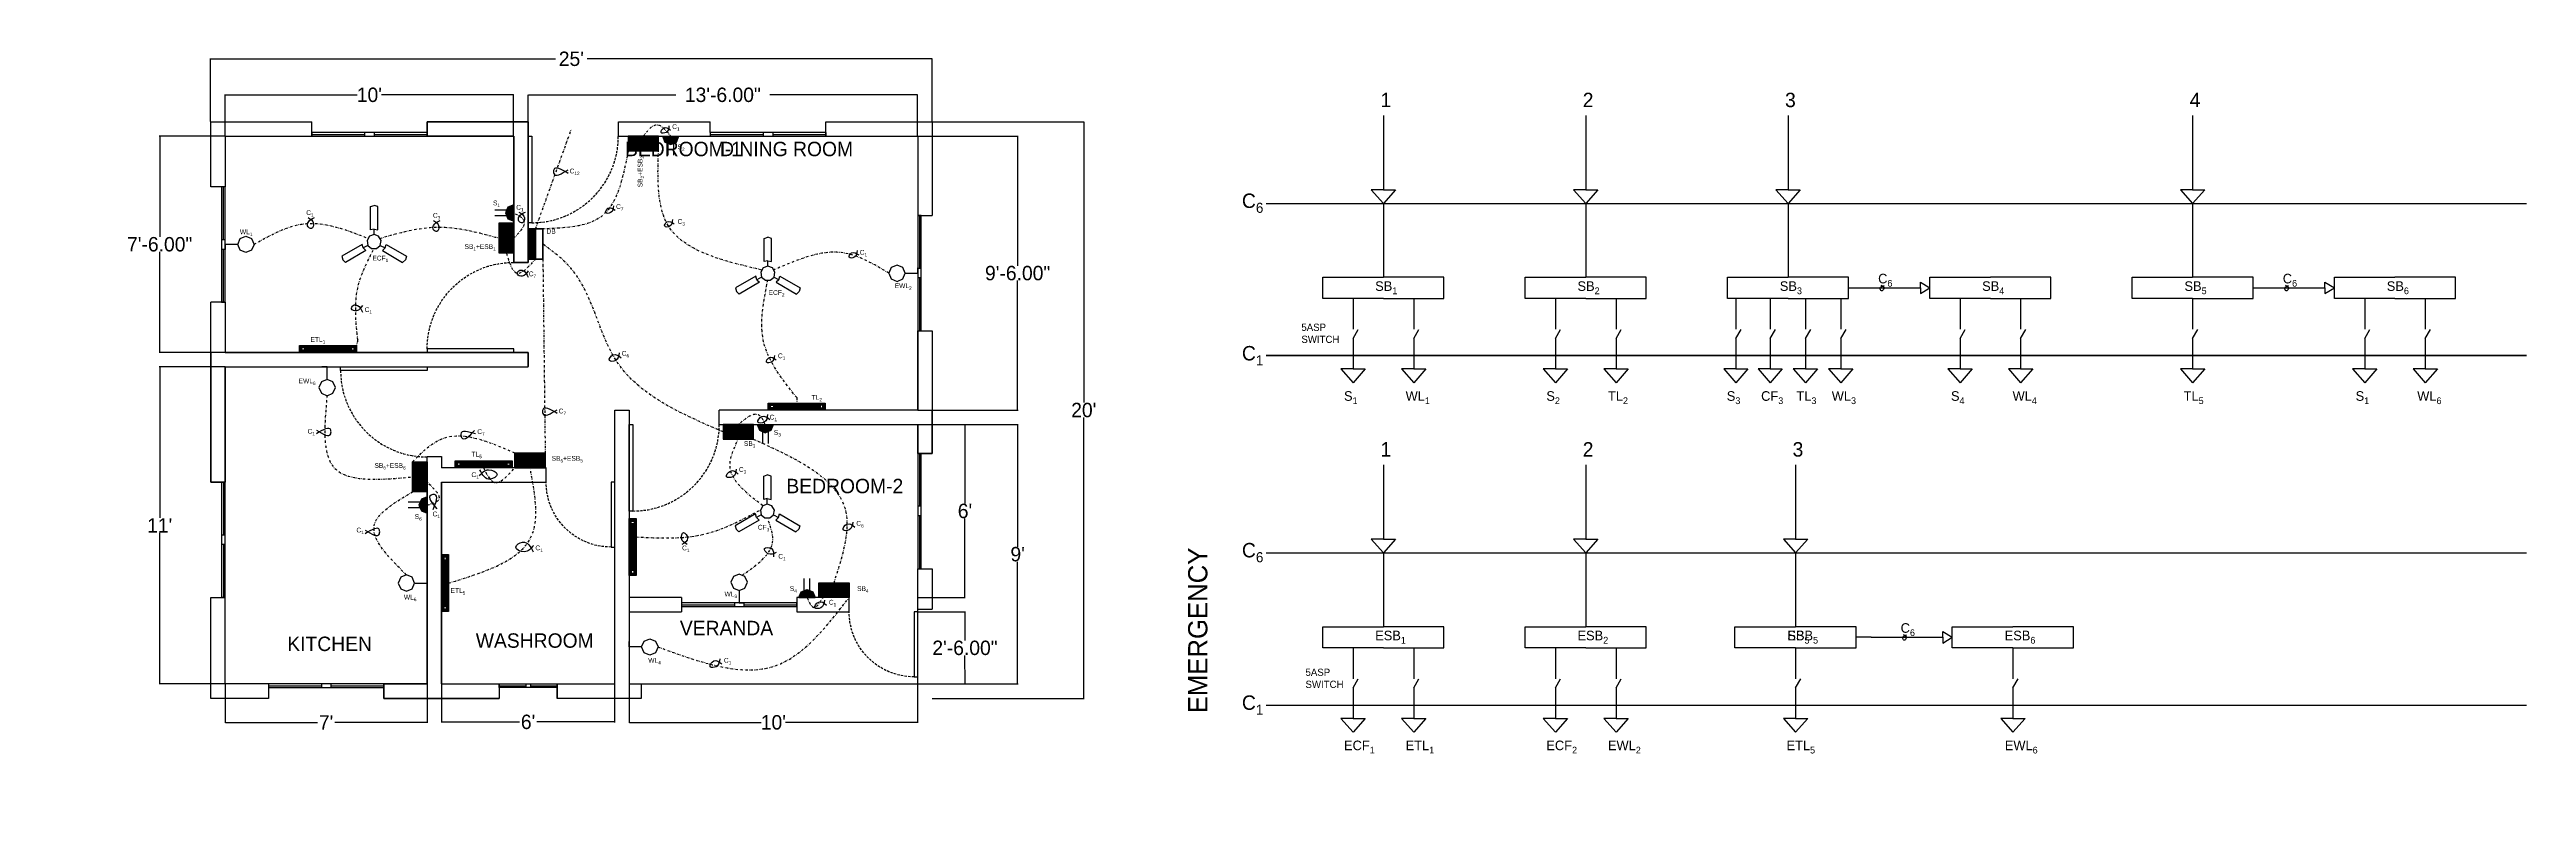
# Model space of a CAD drawing. Header units: inches. Extents: x 35 to 1065, y 19 to 332.
import ezdxf

# ---------------------------------------------------------------- set-up
doc = ezdxf.new("R2010")
doc.units = ezdxf.units.IN
doc.header["$MEASUREMENT"] = 0
doc.linetypes.add('DASHDOTX2', pattern=[2, 1, -0.5, 0, -0.5])
doc.linetypes.add('DASHEDX2', pattern=[1.5, 1, -0.5])
doc.layers.get('0').update_dxf_attribs({"color": 93})
for name, color, linetype in [('BEDROOM-1', 5, 'Continuous'), ('BEDROOM-2 WITH VERANDA', 6, 'Continuous'), ('DIMENSION', 52, 'Continuous'), ('DINING ROOM', 3, 'Continuous'), ('DOOR', 45, 'Continuous'), ('KITCHEN', 1, 'Continuous'), ('WALL', 26, 'Continuous'), ('WASHROOM', 125, 'Continuous'), ('WINDOW', 67, 'Continuous')]:
    doc.layers.add(name, color=color, linetype=linetype)
doc.layers.get('0').off()
doc.dimstyles.get("Standard").update_dxf_attribs({"dimtxt": 6, "dimasz": 0.18, "dimexe": 0.18, "dimexo": 0.0625, "dimgap": 0.09, "dimtad": 0, "dimtih": 1, "dimtoh": 1, "dimzin": 0, "dimdsep": 46, "dimlunit": 3, "dimtxsty": 'Standard', "dimcen": 0.09, "dimadec": 0, "dimazin": 0, "dimtfac": 1, "dimtofl": 0, "dimtmove": 0, "dimatfit": 3, "dimfxl": 1, "dimtolj": 1, "dimtzin": 0, "dimarcsym": 0})

msp = doc.modelspace()

# ---------------------------------------------------------------- texts
at = {"layer": 'BEDROOM-1', "color": 5, "attachment_point": 1}
for s, insert, char_height, width in [('1', (588.468, 314.201), 6, 31.93423), ('\\A1;C{\\H0.7x;\\S^ 12;}', (251.304, 282.626), 2, 6.78481), ('\\A1;S{\\H0.7x;\\S^ 1;}', (219.426, 269.329), 2, 6.78481), ('\\A1;C{\\H0.7x;\\S^ 6;}', (530.876, 272.243), 6, 18.57425), ('\\A1;C{\\H0.7x;\\S^ 1;}', (141.741, 265.307), 2, 6.78481), ('\\A1;C{\\H0.7x;\\S^ 3;}', (194.432, 264.161), 2, 6.78481), ('\\A1;C{\\H0.7x;\\S^ 1;}', (229.06, 267.513), 2, 6.78481), ('\\A1;WL{\\H0.7x;\\S^ 1;}', (114.16, 257.283), 2, 6.78481), ('\\A1;SB{\\H0.7x;\\S^ 1;}+ESB{\\H0.7x;\\S^ 1;}', (207.579, 251.164), 2, 14.54732), ('\\A1;ECF{\\H0.7x;\\S^ 1;}', (169.253, 246.375), 2, 6.78481), ('\\A1;C{\\H0.7x;\\S^ 7;}', (234.268, 239.817), 2, 6.78481), ('\\A1;SB{\\H0.7x;\\S^ 1;}', (586.281, 235.714), 4, 18.57425), ('\\A1;C{\\H0.7x;\\S^ 1;}', (166.031, 224.933), 2, 6.78481), ('\\A1;5ASP\\PSWITCH', (555.597, 218.069), 3, 52.55935), ('\\A1;ETL{\\H0.7x;\\S^ 1;}', (143.517, 212.471), 2, 6.78481), ('\\A1;C{\\H0.7x;\\S^ 1;}', (530.876, 208.775), 6, 18.57425), ('\\A1;S{\\H0.7x;\\S^ 1;}', (573.323, 189.968), 4, 18.57425), ('\\A1;WL{\\H0.7x;\\S^ 1;}', (598.95, 189.968), 4, 18.57425), ('1', (588.468, 168.762), 6, 31.93423), ('\\A1;C{\\H0.7x;\\S^ 6;}', (530.876, 126.803), 6, 18.57425), ('\\A1;ESB{\\H0.7x;\\S^ 1;}', (586.281, 90.275), 4, 18.57425), ('\\A1;5ASP\\PSWITCH', (557.309, 74.458), 3, 52.55935), ('\\A1;C{\\H0.7x;\\S^ 1;}', (530.876, 63.336), 6, 18.57425), ('\\A1;ECF{\\H0.7x;\\S^ 1;}', (573.323, 44.529), 4, 18.57425), ('\\A1;ETL{\\H0.7x;\\S^ 1;}', (598.95, 44.529), 4, 18.57425)]:
    msp.add_mtext(s, dxfattribs=dict(at, insert=insert, char_height=char_height, width=width))
at = {"layer": 'BEDROOM-1', "color": 5, "linetype": 'DASHDOTX2', "insert": (136.308, 293.79), "char_height": 6, "width": 7.39382, "attachment_point": 1}
msp.add_mtext('\\pi138;BEDROOM-1', dxfattribs=at)
at = {"layer": 'BEDROOM-1', "insert": (241.667, 257.538), "char_height": 2, "width": 7.11974, "attachment_point": 1}
msp.add_mtext('{\\C5;DB}', dxfattribs=at)
at = {"layer": 'BEDROOM-1', "color": 5, "insert": (508.515, 55.911), "char_height": 8, "width": 35.9522, "attachment_point": 1, "rotation": 90}
msp.add_mtext('EMERGENCY', dxfattribs=at)
at = {"layer": 'BEDROOM-2 WITH VERANDA', "color": 6, "attachment_point": 1}
for s, insert, char_height, width in [('3', (756.747, 314.201), 6, 31.93423), ('3', (756.747, 314.201), 6, 31.93423), ('\\A1;C{\\H0.7x;\\S^ 6;}', (795.457, 238.841), 4, 18.57425), ('\\A1;SB{\\H0.7x;\\S^ 3;}', (754.56, 235.714), 4, 18.57425), ('\\A1;SB{\\H0.7x;\\S^ 3;}', (754.56, 235.714), 4, 18.57425), ('\\A1;SB{\\H0.7x;\\S^ 4;}', (838.699, 235.714), 4, 18.57425), ('\\A1;S{\\H0.7x;\\S^ 3;}', (732.503, 189.968), 4, 18.57425), ('\\A1;S{\\H0.7x;\\S^ 3;}', (732.503, 189.968), 4, 18.57425), ('\\A1;CF{\\H0.7x;\\S^ 3;}', (746.787, 189.968), 4, 18.57425), ('\\A1;CF{\\H0.7x;\\S^ 3;}', (746.787, 189.968), 4, 18.57425), ('\\A1;TL{\\H0.7x;\\S^ 3;}', (761.461, 189.968), 4, 18.57425), ('\\A1;TL{\\H0.7x;\\S^ 3;}', (761.461, 189.968), 4, 18.57425), ('\\A1;WL{\\H0.7x;\\S^ 3;}', (776.16, 189.968), 4, 18.57425), ('\\A1;WL{\\H0.7x;\\S^ 3;}', (776.16, 189.968), 4, 18.57425), ('\\A1;S{\\H0.7x;\\S^ 4;}', (825.742, 189.968), 4, 18.57425), ('\\A1;WL{\\H0.7x;\\S^ 4;}', (851.369, 189.968), 4, 18.57425)]:
    msp.add_mtext(s, dxfattribs=dict(at, insert=insert, char_height=char_height, width=width))
at = {"layer": 'BEDROOM-2 WITH VERANDA', "color": 5, "attachment_point": 1}
for s, insert, char_height, width in [('\\A1;C{\\H0.7x;\\S^ 12;}', (251.304, 282.626), 2, 7.90794), ('\\A1;C{\\H0.7x;\\S^ 12;}', (251.304, 282.626), 2, 8.99437), ('\\A1;C{\\H0.7x;\\S^ 6;}', (530.876, 272.243), 6, 31.93423), ('DB', (241.667, 257.538), 2, 6.06505), ('\\A1;5ASP\\PSWITCH', (555.597, 218.069), 3, 52.55935), ('\\A1;C{\\H0.7x;\\S^ 1;}', (530.876, 208.775), 6, 31.93423)]:
    msp.add_mtext(s, dxfattribs=dict(at, insert=insert, char_height=char_height, width=width))
at = {"layer": 'BEDROOM-2 WITH VERANDA', "color": 6, "linetype": 'DASHDOTX2', "attachment_point": 1}
for s, insert, char_height, width in [('\\A1;C{\\H0.7x;\\S^ 6;}', (272.95, 206.719), 2, 11.6255), ('\\A1;C{\\H0.7x;\\S^ 1;}', (334.48, 180.175), 2, 11.6255), ('\\A1;SB{\\H0.7x;\\S^ 3;}', (323.78, 169.183), 2, 11.6255), ('\\A1;S{\\H0.7x;\\S^ 3;}', (336.209, 173.805), 2, 11.6255), ('\\A1;C{\\H0.7x;\\S^ 3;}', (321.674, 158.374), 2, 11.6255), ('BEDROOM-2', (341.425, 153.503), 6, 37.25281), ('\\A1;CF{\\H0.7x;\\S^ 3;}', (329.547, 134.337), 2, 11.6255), ('\\A1;C{\\H0.7x;\\S^ 6;}', (370.516, 135.955), 2, 11.6255), ('\\A1;C{\\H0.7x;\\S^ 1;}', (298.056, 125.719), 2, 11.6255), ('\\A1;C{\\H0.7x;\\S^ 1;}', (338.083, 122.219), 2, 11.6255), ('\\A1;WL{\\H0.7x;\\S^ 3;}', (315.704, 106.537), 2, 11.6255), ('\\A1;S{\\H0.7x;\\S^ 4;}', (342.852, 108.791), 2, 11.6255), ('\\A1;C{\\H0.7x;\\S^ 1;}', (359.073, 103.124), 2, 11.6255), ('\\A1;SB{\\H0.7x;\\S^ 4;}', (370.843, 108.791), 2, 11.6255), ('VERANDA', (297.136, 94.394), 6, 50.35374), ('\\A1;WL{\\H0.7x;\\S^ 4;}', (283.978, 78.942), 2, 11.6255), ('\\A1;C{\\H0.7x;\\S^ 1;}', (315.443, 78.942), 2, 11.6255)]:
    msp.add_mtext(s, dxfattribs=dict(at, insert=insert, char_height=char_height, width=width))
at = {"layer": 'DINING ROOM', "color": 3, "attachment_point": 1}
for s, insert, char_height, width in [('2', (672.607, 314.201), 6, 31.93423), ('\\A1;SB{\\H0.7x;\\S^ 2;}', (670.42, 235.714), 4, 18.57425), ('\\A1;S{\\H0.7x;\\S^ 2;}', (657.463, 189.968), 4, 18.57425), ('\\A1;TL{\\H0.7x;\\S^ 2;}', (683.089, 189.968), 4, 18.57425), ('2', (672.607, 168.762), 6, 31.93423), ('\\A1;ESB{\\H0.7x;\\S^ 2;}', (670.42, 90.275), 4, 18.57425), ('\\A1;ECF{\\H0.7x;\\S^ 2;}', (657.463, 44.529), 4, 18.57425), ('\\A1;EWL{\\H0.7x;\\S^ 2;}', (683.089, 44.529), 4, 18.57425)]:
    msp.add_mtext(s, dxfattribs=dict(at, insert=insert, char_height=char_height, width=width))
at = {"layer": 'DINING ROOM', "color": 3, "linetype": 'DASHDOTX2', "attachment_point": 1}
for s, insert, char_height, width in [('\\A1;C{\\H0.7x;\\S^ 1;}', (293.918, 301.099), 2, 14.66125), ('\\A1;S{\\H0.7x;\\S^ 2;}', (296.175, 292.651), 2, 14.66125), ('DINING ROOM', (313.883, 293.792), 6, 66.72092), ('\\A1;C{\\H0.7x;\\S^ 7;}', (270.603, 267.811), 2, 14.66125), ('\\A1;C{\\H0.7x;\\S^ 1;}', (371.928, 248.769), 2, 14.66125), ('\\A1;ECF{\\H0.7x;\\S^ 2;}', (334.048, 232.035), 2, 14.66125), ('\\A1;EWL{\\H0.7x;\\S^ 2;}', (386.467, 234.872), 2, 14.66125), ('\\A1;C{\\H0.7x;\\S^ 1;}', (337.907, 205.712), 2, 14.66125), ('\\A1;TL{\\H0.7x;\\S^ 2;}', (351.921, 188.39), 2, 14.66125)]:
    msp.add_mtext(s, dxfattribs=dict(at, insert=insert, char_height=char_height, width=width))
at = {"layer": 'DINING ROOM', "color": 5, "attachment_point": 1}
for s, insert, char_height, width in [('\\A1;C{\\H0.7x;\\S^ 12;}', (251.304, 282.626), 2, 5.75874), ('\\A1;C{\\H0.7x;\\S^ 6;}', (530.876, 272.243), 6, 31.93423), ('DB', (241.667, 257.538), 2, 6.86735), ('\\A1;5ASP\\PSWITCH', (555.597, 218.069), 3, 52.55935), ('\\A1;C{\\H0.7x;\\S^ 1;}', (530.876, 208.775), 6, 31.93423), ('\\A1;C{\\H0.7x;\\S^ 6;}', (530.876, 126.803), 6, 18.57425), ('\\A1;5ASP\\PSWITCH', (557.309, 74.458), 3, 52.55935), ('\\A1;C{\\H0.7x;\\S^ 1;}', (530.876, 63.336), 6, 18.57425)]:
    msp.add_mtext(s, dxfattribs=dict(at, insert=insert, char_height=char_height, width=width))
at = {"layer": 'DINING ROOM', "color": 3, "linetype": 'DASHDOTX2', "insert": (279.588, 274.849), "char_height": 2, "width": 18.38251, "attachment_point": 1, "rotation": 90}
msp.add_mtext('\\A1;SB{\\H0.7x;\\S^ 2;}+ESB{\\H0.7x;\\S^ 2;}', dxfattribs=at)
at = {"layer": 'DINING ROOM', "color": 5, "linetype": 'DASHDOTX2', "insert": (296.175, 261.617), "char_height": 2, "width": 14.66125, "attachment_point": 1}
msp.add_mtext('\\A1;C{\\H0.7x;\\S^ 3;}', dxfattribs=at)
at = {"layer": 'DINING ROOM', "color": 5, "insert": (508.515, 55.911), "char_height": 8, "width": 35.9522, "attachment_point": 1, "rotation": 90}
msp.add_mtext('EMERGENCY', dxfattribs=at)
at = {"layer": 'KITCHEN', "color": 1, "attachment_point": 1}
for s, insert, char_height, width in [('4', (925.026, 314.201), 6, 31.93423), ('4', (925.026, 314.201), 6, 31.93423), ('\\A1;C{\\H0.7x;\\S^ 6;}', (963.737, 238.841), 4, 18.57425), ('\\A1;SB{\\H0.7x;\\S^ 5;}', (922.839, 235.714), 4, 18.57425), ('\\A1;SB{\\H0.7x;\\S^ 5;}', (922.839, 235.714), 4, 18.57425), ('\\A1;SB{\\H0.7x;\\S^ 6;}', (1006.979, 235.714), 4, 18.57425), ('\\A1;EWL{\\H0.7x;\\S^ 6;}', (138.576, 195.23), 2, 8.69254), ('\\A1;S{\\H0.7x;\\S^ 1;}', (994.021, 189.968), 4, 18.57425), ('\\A1;WL{\\H0.7x;\\S^ 6;}', (1019.648, 189.968), 4, 18.57425), ('\\A1;C{\\H0.7x;\\S^ 1;}', (142.29, 174.276), 2, 8.69254), ('\\A1;C{\\H0.7x;\\S^ 7;}', (212.883, 174.157), 2, 4.3028), ('\\A1;SB{\\H0.7x;\\S^ 6;}+ESB{\\H0.7x;\\S^ 6;}', (170.119, 160.041), 2, 15.1475), ('\\A1;S{\\H0.7x;\\S^ 6;}', (186.856, 138.777), 2, 8.69254), ('\\A1;C{\\H0.7x;\\S^ 1;}', (194.276, 139.867), 2, 8.69254), ('\\A1;C{\\H0.7x;\\S^ 1;}', (162.63, 133.174), 2, 8.69254), ('\\A1;WL{\\H0.7x;\\S^ 6;}', (182.367, 105.259), 2, 8.69254), ('\\A1;C{\\H0.7x;\\S^ 6;}', (804.821, 93.402), 4, 18.57425), ('KITCHEN', (133.854, 87.814), 6, 61.99831), ('\\A1;ESB{\\H0.7x;\\S^ 6;}', (848.063, 90.275), 4, 18.57425), ('\\A1;EWL{\\H0.7x;\\S^ 6;}', (848.126, 44.529), 4, 18.57425)]:
    msp.add_mtext(s, dxfattribs=dict(at, insert=insert, char_height=char_height, width=width))
at = {"layer": 'KITCHEN', "color": 5, "attachment_point": 1}
for s, insert, char_height, width in [('\\A1;C{\\H0.7x;\\S^ 12;}', (251.304, 282.626), 2, 5.36512), ('\\A1;C{\\H0.7x;\\S^ 6;}', (530.876, 272.243), 6, 31.93423), ('DB', (241.667, 257.538), 2, 10.75744), ('\\A1;5ASP\\PSWITCH', (555.597, 218.069), 3, 52.55935), ('\\A1;5ASP\\PSWITCH', (555.597, 218.069), 3, 52.55935), ('\\A1;C{\\H0.7x;\\S^ 1;}', (530.876, 208.775), 6, 31.93423), ('\\A1;C{\\H0.7x;\\S^ 7;}', (246.728, 182.724), 2, 5.36512), ('\\A1;SB{\\H0.7x;\\S^ 5;}+ESB{\\H0.7x;\\S^ 5;}', (243.808, 163.025), 2, 16.02826), ('\\A1;C{\\H0.7x;\\S^ 6;}', (530.876, 126.803), 6, 18.57425), ('\\A1;5ASP\\PSWITCH', (557.309, 74.458), 3, 52.55935), ('\\A1;C{\\H0.7x;\\S^ 1;}', (530.876, 63.336), 6, 18.57425)]:
    msp.add_mtext(s, dxfattribs=dict(at, insert=insert, char_height=char_height, width=width))
at = {"layer": 'KITCHEN', "color": 85, "attachment_point": 1}
for s, insert, char_height, width in [('3', (759.878, 168.762), 6, 31.93423), ('\\A1;ESB{\\H0.7x;\\S^ 5;}', (757.691, 90.275), 4, 18.57425)]:
    msp.add_mtext(s, dxfattribs=dict(at, insert=insert, char_height=char_height, width=width))
at = {"layer": 'KITCHEN', "color": 5, "insert": (508.515, 55.911), "char_height": 8, "width": 35.9522, "attachment_point": 1, "rotation": 90}
msp.add_mtext('EMERGENCY', dxfattribs=at)
at = {"layer": 'WASHROOM', "color": 85, "attachment_point": 1}
for s, insert, char_height, width in [('4', (925.026, 314.201), 6, 31.93423), ('\\A1;SB{\\H0.7x;\\S^ 5;}', (922.839, 235.714), 4, 18.57425), ('\\A1;TL{\\H0.7x;\\S^ 5;}', (922.488, 189.968), 4, 18.57425), ('3', (759.878, 168.762), 6, 31.93423), ('\\A1;C{\\H0.7x;\\S^ 1;}', (210.445, 156.216), 2, 10.7069), ('\\A1;SB{\\H0.7x;\\S^ 5;}+ESB{\\H0.7x;\\S^ 5;}', (243.808, 163.025), 2, 14.44165), ('\\A1;C{\\H0.7x;\\S^ 1;}', (237.046, 125.755), 2, 10.7069), ('\\A1;ETL{\\H0.7x;\\S^ 5;}', (201.782, 107.983), 2, 10.7069), ('\\A1;SB{\\H0.7x;\\S^ 5;}', (757.691, 90.275), 4, 18.57425), ('\\A1;ETL{\\H0.7x;\\S^ 5;}', (757.34, 44.529), 4, 18.57425)]:
    msp.add_mtext(s, dxfattribs=dict(at, insert=insert, char_height=char_height, width=width))
at = {"layer": 'WASHROOM', "color": 5, "attachment_point": 1}
for s, insert, char_height, width in [('\\A1;C{\\H0.7x;\\S^ 12;}', (251.296, 282.612), 2, 11.45213), ('\\A1;C{\\H0.7x;\\S^ 6;}', (530.876, 272.243), 6, 31.93423), ('DB', (241.667, 257.538), 2, 9.82966), ('\\A1;5ASP\\PSWITCH', (555.597, 218.069), 3, 52.55935), ('\\A1;C{\\H0.7x;\\S^ 1;}', (530.876, 208.775), 6, 31.93423), ('\\A1;C{\\H0.7x;\\S^ 7;}', (246.72, 182.711), 2, 11.45213), ('\\A1;TL{\\H0.7x;\\S^ 5;}', (210.445, 164.764), 2, 10.7069), ('\\A1;C{\\H0.7x;\\S^ 6;}', (530.876, 126.803), 6, 18.57425), ('\\A1;5ASP\\PSWITCH', (557.309, 74.458), 3, 52.55935), ('\\A1;C{\\H0.7x;\\S^ 1;}', (530.876, 63.336), 6, 18.57425)]:
    msp.add_mtext(s, dxfattribs=dict(at, insert=insert, char_height=char_height, width=width))
at = {"layer": 'WASHROOM', "color": 5, "insert": (508.515, 55.911), "char_height": 8, "width": 35.9522, "attachment_point": 1, "rotation": 90}
msp.add_mtext('EMERGENCY', dxfattribs=at)
at = {"layer": 'WASHROOM', "color": 85, "linetype": 'DASHDOTX2', "insert": (212.252, 89.173), "char_height": 6, "width": 44.43977, "attachment_point": 1}
msp.add_mtext('WASHROOM', dxfattribs=at)

# ---------------------------------------------------------------- blocks, each defined once
blk = doc.blocks.new('Ceiling Fan')
at = {"color": 5}
for p, q in [((-1.6, 14.5), (-0.1, 15)), ((-1.6, 4.8), (-1.6, 14.5)), ((1.5, 14.5), (-0.1, 15)), ((1.5, 4.8), (1.5, 14.5)), ((-0.1, 5.2), (-1.6, 4.8)), ((-0.1, 2.9), (-0.1, 5.2)), ((-0.1, 5.2), (1.5, 4.8)), ((-0.1, 2.9), (-0.1, 5.2)), ((-5, -1.2), (-13.5, -6.1)), ((-13.5, -6.1), (-13.1, -7.6)), ((-12, -8.7), (-13.1, -7.6)), ((-3.5, -3.8), (-12, -8.7)), ((-4.6, -2.7), (-5, -1.2)), ((-2.7, -1.6), (-4.6, -2.7)), ((-2.7, -1.6), (-4.6, -2.7)), ((-4.6, -2.7), (-3.5, -3.8)), ((2.5, -1.6), (4.5, -2.7)), ((2.5, -1.6), (4.5, -2.7)), ((4.5, -2.7), (3.4, -3.8)), ((3.4, -3.8), (11.8, -8.7)), ((4.5, -2.7), (4.9, -1.2)), ((4.9, -1.2), (13.4, -6.1)), ((11.8, -8.7), (13, -7.6)), ((13.4, -6.1), (13, -7.6))]:
    blk.add_line(p, q, dxfattribs=at)
blk.add_lwpolyline([(-0.1, 2.9), (-2, 2.2), (-3, 0.4), (-2.7, -1.6), (-1.1, -2.9), (0.9, -2.9), (2.5, -1.6), (2.9, 0.4), (1.8, 2.2)], close=True, dxfattribs=at)
blk = doc.blocks.new('Wall Light')
at = {"color": 5}
for p, q in [((-5.2, 0), (0, 0)), ((-5.2, 0), (0, 0)), ((0, 0), (0, 2.2)), ((0, 0), (0, 2.2)), ((0, 0), (0, -2.2))]:
    blk.add_line(p, q, dxfattribs=at)
blk.add_lwpolyline([(-5.2, 0), (-6.2, 2.4), (-8.6, 3.4), (-11, 2.4), (-12, 0), (-11, -2.4), (-8.6, -3.4), (-6.2, -2.4)], close=True, dxfattribs=at)
blk = doc.blocks.new('Socket')
h = blk.add_hatch(color=5)
h.set_gradient(color1=(14, 7, 14), one_color=1, tint=1, name='INVCYLINDER')
h.paths.add_polyline_path([(-2.4, -2.4), (0, -3.4), (0, 3.4), (-2.4, 2.4), (-3.4, 0)])
h = blk.add_hatch(color=5)
h.set_gradient(color1=(175, 129, 70), one_color=1, tint=1, name='INVCURVED')
h.paths.add_polyline_path([(-2.4, -2.4), (0, -3.4), (0, 3.4), (-2.4, 2.4), (-3.4, 0)])
at = {"color": 5}
for p, q in [((-2.9, 1.2), (-7.9, 1.2)), ((0, 3.4), (0, -3.4)), ((-2.9, -1.2), (-7.9, -1.2))]:
    blk.add_line(p, q, dxfattribs=at)
blk.add_lwpolyline([(0, 3.4), (-2.4, 2.4), (-3.4, 0), (-2.4, -2.4), (0, -3.4)], dxfattribs=at)
blk = doc.blocks.new('Tube Light')
at = {"color": 5}
for p, q in [((-15.6, 5.2), (-15.6, 0)), ((-15.6, 4.3), (15.6, 4.3)), ((-15.6, 3.9), (15.6, 3.9)), ((-15.6, 3.6), (15.6, 3.6)), ((-15.6, 3.3), (15.6, 3.3)), ((-15.6, 2.6), (15.6, 2.6)), ((-15.6, 1.9), (15.6, 1.9)), ((-15.6, 1.6), (15.6, 1.6)), ((-15.6, 1.3), (15.6, 1.3)), ((-15.6, 0.9), (15.6, 0.9)), ((15.6, 5.2), (15.6, 0))]:
    blk.add_line(p, q, dxfattribs=at)
for points in [[(-21.1, 5.2), (21.1, 5.2), (21.1, 0), (-21.1, 0)], [(-20.5, 4.8), (-16, 4.8), (-16, 0.3), (-20.5, 0.3)], [(-20.3, 4.6), (-16.3, 4.6), (-16.3, 0.6), (-20.3, 0.6)], [(-20, 4.3), (-16.5, 4.3), (-16.5, 0.8), (-20, 0.8)], [(-19.8, 4.1), (-16.8, 4.1), (-16.8, 1.1), (-19.8, 1.1)], [(-19.5, 3.8), (-17, 3.8), (-17, 1.3), (-19.5, 1.3)], [(-19.3, 3.6), (-17.3, 3.6), (-17.3, 1.6), (-19.3, 1.6)], [(20.5, 4.8), (16, 4.8), (16, 0.3), (20.5, 0.3)], [(20.3, 4.6), (16.3, 4.6), (16.3, 0.6), (20.3, 0.6)], [(20, 4.3), (16.5, 4.3), (16.5, 0.8), (20, 0.8)], [(19.8, 4.1), (16.8, 4.1), (16.8, 1.1), (19.8, 1.1)], [(19.5, 3.8), (17, 3.8), (17, 1.3), (19.5, 1.3)], [(19.3, 3.6), (17.3, 3.6), (17.3, 1.6), (19.3, 1.6)]]:
    blk.add_lwpolyline(points, close=True, dxfattribs=at)
blk = doc.blocks.new('Door(Big)')
blk.add_lwpolyline([(-36, 1.5), (0, 1.5), (0, 0), (-36, 0)], close=True)
at = {"linetype": 'DASHEDX2'}
blk.add_arc((-36, 1.5), 36, 0, 90, dxfattribs=at)
blk = doc.blocks.new('Door(Small)')
blk.add_lwpolyline([(-27, 1.5), (0, 1.5), (0, 0), (-27, 0)], close=True)
at = {"linetype": 'DASHEDX2'}
blk.add_arc((-27, 1.5), 27, 0, 90, dxfattribs=at)
blk = doc.blocks.new('*U9')
for p, q in [((0, 0.75), (22, 0.75)), ((22, 1.5), (22, 0)), ((26, 1.5), (26, 0)), ((26, 0.75), (48, 0.75))]:
    blk.add_line(p, q)
blk.add_lwpolyline([(0, 0), (48, 0), (48, 1.5), (0, 1.5)], close=True)
blk = doc.blocks.new('Window(Small)')
for p, q in [((-12, 0.75), (-1, 0.75)), ((-1, 1.5), (-1, 0)), ((1, 1.5), (1, 0)), ((1, 0.75), (12, 0.75))]:
    blk.add_line(p, q)
blk.add_lwpolyline([(-12, 1.5), (12, 1.5), (12, 0), (-12, 0)], close=True)
blk = doc.blocks.new('SB')
h = blk.add_hatch(color=5)
h.set_gradient(color1=(175, 129, 70), one_color=1, tint=1, name='INVCURVED')
h.paths.add_polyline_path([(0, 6.1), (0, 0), (12.6, 0), (12.6, 6.1)])
at = {"color": 5}
blk.add_lwpolyline([(0, 6.1), (12.6, 6.1), (12.6, 0), (0, 0)], close=True, dxfattribs=at)
blk = doc.blocks.new('Window(Big)')
for p, q in [((0, 0.75), (22, 0.75)), ((22, 1.5), (22, 0)), ((26, 1.5), (26, 0)), ((26, 0.75), (48, 0.75))]:
    blk.add_line(p, q)
blk.add_lwpolyline([(0, 0), (48, 0), (48, 1.5), (0, 1.5)], close=True)
blk = doc.blocks.new('DB')
at = {"layer": 'BEDROOM-1'}
h = blk.add_hatch(color=5, dxfattribs=at)
h.set_gradient(color1=(175, 129, 70), one_color=1, tint=1, name='INVCURVED')
h.paths.add_polyline_path([(-246.3, -36.6), (-246.3, -39.7), (-233.7, -39.7), (-233.7, -36.6)])
at = {"layer": 'DINING ROOM'}
h = blk.add_hatch(color=5, dxfattribs=at)
h.set_gradient(color1=(175, 129, 70), one_color=1, tint=1, name='INVCURVED')
h.paths.add_polyline_path([(-246.3, -36.6), (-246.3, -39.7), (-233.7, -39.7), (-233.7, -36.6)])
at = {"color": 5}
blk.add_lwpolyline([(-246.3, -33.6), (-233.7, -33.6), (-233.7, -39.7), (-246.3, -39.7)], close=True, dxfattribs=at)
at = {"layer": 'BEDROOM-1', "color": 5}
for p, q in [((-246.3, -36.6), (-233.7, -36.6)), ((-246.3, -36.6), (-246.3, -39.7)), ((-246.3, -39.7), (-233.7, -39.7)), ((-233.7, -39.7), (-233.7, -36.6))]:
    blk.add_line(p, q, dxfattribs=at)
at = {"layer": 'DINING ROOM', "color": 5}
for p, q in [((-246.3, -36.6), (-233.7, -36.6)), ((-246.3, -36.6), (-246.3, -39.7)), ((-233.7, -36.6), (-246.3, -36.6)), ((-246.3, -39.7), (-233.7, -39.7)), ((-233.7, -39.7), (-233.7, -36.6))]:
    blk.add_line(p, q, dxfattribs=at)
blk = doc.blocks.new('*D12')
at = {"layer": 'DIMENSION', "color": 0, "lineweight": -2}
for p, q in [((102, 302.2), (102, 328.4)), ((102.2, 328.3), (245.4, 328.3)), ((401.9, 328.3), (258.6, 328.3)), ((402, 302.2), (402, 328.4))]:
    blk.add_line(p, q, dxfattribs=at)
at = {"layer": 'DIMENSION', "color": 0}
for points in [[(102.2, 328.3), (102.2, 328.2), (102, 328.3)], [(401.9, 328.3), (401.9, 328.2), (402, 328.3)]]:
    blk.add_solid(points, dxfattribs=at)
at = {"layer": 'DIMENSION', "color": 0, "insert": (252, 328.3), "char_height": 6, "attachment_point": 5}
blk.add_mtext("\\A1;25'", dxfattribs=at)
blk = doc.blocks.new('*D15')
at = {"layer": 'DIMENSION', "color": 0, "lineweight": -2}
for p, q in [((396.1, 176.1), (437.8, 176.1)), ((437.6, 175.9), (437.6, 125.2)), ((437.6, 68.3), (437.6, 119)), ((396.1, 68.1), (437.8, 68.1))]:
    blk.add_line(p, q, dxfattribs=at)
at = {"layer": 'DIMENSION', "color": 0}
for points in [[(437.6, 175.9), (437.7, 175.9), (437.6, 176.1)], [(437.6, 68.3), (437.7, 68.3), (437.6, 68.1)]]:
    blk.add_solid(points, dxfattribs=at)
at = {"layer": 'DIMENSION', "color": 0, "insert": (437.6, 122.1), "char_height": 6, "attachment_point": 5}
blk.add_mtext("\\A1;9'", dxfattribs=at)
blk = doc.blocks.new('*D16')
at = {"layer": 'DIMENSION', "color": 0, "lineweight": -2}
for p, q in [((396.1, 296.1), (437.8, 296.1)), ((437.6, 295.9), (437.6, 242.2)), ((437.6, 182.3), (437.6, 236)), ((396.1, 182.1), (437.8, 182.1))]:
    blk.add_line(p, q, dxfattribs=at)
at = {"layer": 'DIMENSION', "color": 0}
for points in [[(437.6, 295.9), (437.7, 295.9), (437.6, 296.1)], [(437.6, 182.3), (437.7, 182.3), (437.6, 182.1)]]:
    blk.add_solid(points, dxfattribs=at)
at = {"layer": 'DIMENSION', "color": 0, "insert": (437.6, 239.1), "char_height": 6, "attachment_point": 5}
blk.add_mtext('\\A1;9\'-6.00"', dxfattribs=at)
blk = doc.blocks.new('*D17')
at = {"layer": 'DIMENSION', "color": 0, "lineweight": -2}
for p, q in [((402.1, 302.1), (465.3, 302.1)), ((465.1, 301.9), (465.1, 185.2)), ((465.1, 62.3), (465.1, 179)), ((402.1, 62.1), (465.3, 62.1))]:
    blk.add_line(p, q, dxfattribs=at)
at = {"layer": 'DIMENSION', "color": 0}
for points in [[(465.1, 301.9), (465.1, 301.9), (465.1, 302.1)], [(465.1, 62.3), (465.1, 62.3), (465.1, 62.1)]]:
    blk.add_solid(points, dxfattribs=at)
at = {"layer": 'DIMENSION', "color": 0, "insert": (465.1, 182.1), "char_height": 6, "attachment_point": 5}
blk.add_mtext("\\A1;20'", dxfattribs=at)
blk = doc.blocks.new('*D18')
at = {"layer": 'DIMENSION', "color": 0, "lineweight": -2}
for p, q in [((396.1, 98.1), (415.9, 98.1)), ((415.7, 98), (415.7, 86.2)), ((415.8, 68.3), (415.7, 80)), ((396.2, 68.1), (415.9, 68.1))]:
    blk.add_line(p, q, dxfattribs=at)
at = {"layer": 'DIMENSION', "color": 0}
for points in [[(415.7, 98), (415.7, 98), (415.7, 98.1)], [(415.8, 68.3), (415.7, 68.3), (415.8, 68.1)]]:
    blk.add_solid(points, dxfattribs=at)
at = {"layer": 'DIMENSION', "color": 0, "insert": (415.7, 83.1), "char_height": 6, "attachment_point": 5}
blk.add_mtext('\\A1;2\'-6.00"', dxfattribs=at)
blk = doc.blocks.new('*D19')
at = {"layer": 'DIMENSION', "color": 0, "lineweight": -2}
for p, q in [((396.2, 176.1), (415.8, 176.1)), ((415.7, 175.9), (415.7, 143.2)), ((415.7, 104.3), (415.7, 137)), ((396.2, 104.1), (415.8, 104.1))]:
    blk.add_line(p, q, dxfattribs=at)
at = {"layer": 'DIMENSION', "color": 0}
for points in [[(415.6, 175.9), (415.7, 175.9), (415.7, 176.1)], [(415.6, 104.3), (415.7, 104.3), (415.7, 104.1)]]:
    blk.add_solid(points, dxfattribs=at)
at = {"layer": 'DIMENSION', "color": 0, "insert": (415.7, 140.1), "char_height": 6, "attachment_point": 5}
blk.add_mtext("\\A1;6'", dxfattribs=at)
blk = doc.blocks.new('*D20')
at = {"layer": 'DIMENSION', "color": 0, "lineweight": -2}
for p, q in [((276, 68), (276, 51.9)), ((396, 68), (396, 51.9)), ((276.2, 52.1), (330.9, 52.1)), ((395.9, 52.1), (341.1, 52.1))]:
    blk.add_line(p, q, dxfattribs=at)
at = {"layer": 'DIMENSION', "color": 0}
for points in [[(276.2, 52.1), (276.2, 52), (276, 52.1)], [(395.9, 52.1), (395.9, 52), (396, 52.1)]]:
    blk.add_solid(points, dxfattribs=at)
at = {"layer": 'DIMENSION', "color": 0, "insert": (336, 52.1), "char_height": 6, "attachment_point": 5}
blk.add_mtext("\\A1;10'", dxfattribs=at)
blk = doc.blocks.new('*D21')
at = {"layer": 'DIMENSION', "color": 0, "lineweight": -2}
for p, q in [((198, 68), (198, 52.1)), ((270, 68), (270, 52.1)), ((198.2, 52.3), (230.4, 52.3)), ((269.9, 52.3), (237.6, 52.3))]:
    blk.add_line(p, q, dxfattribs=at)
at = {"layer": 'DIMENSION', "color": 0}
for points in [[(198.2, 52.3), (198.2, 52.2), (198, 52.3)], [(269.9, 52.3), (269.9, 52.2), (270, 52.3)]]:
    blk.add_solid(points, dxfattribs=at)
at = {"layer": 'DIMENSION', "color": 0, "insert": (234, 52.3), "char_height": 6, "attachment_point": 5}
blk.add_mtext("\\A1;6'", dxfattribs=at)
blk = doc.blocks.new('*D22')
at = {"layer": 'DIMENSION', "color": 0, "lineweight": -2}
for p, q in [((108, 68), (108, 51.9)), ((192, 68), (192, 51.9)), ((108.2, 52.1), (146.4, 52.1)), ((191.9, 52.1), (153.6, 52.1))]:
    blk.add_line(p, q, dxfattribs=at)
at = {"layer": 'DIMENSION', "color": 0}
for points in [[(108.2, 52.1), (108.2, 52.1), (108, 52.1)], [(191.9, 52.1), (191.9, 52.1), (192, 52.1)]]:
    blk.add_solid(points, dxfattribs=at)
at = {"layer": 'DIMENSION', "color": 0, "insert": (150, 52.1), "char_height": 6, "attachment_point": 5}
blk.add_mtext("\\A1;7'", dxfattribs=at)
blk = doc.blocks.new('*D23')
at = {"layer": 'DIMENSION', "color": 0, "lineweight": -2}
for p, q in [((108, 296.1), (80.6, 296.1)), ((80.8, 295.9), (80.8, 254.2)), ((80.8, 206.3), (80.8, 248)), ((108, 206.1), (80.6, 206.1))]:
    blk.add_line(p, q, dxfattribs=at)
at = {"layer": 'DIMENSION', "color": 0}
for points in [[(80.8, 295.9), (80.9, 295.9), (80.8, 296.1)], [(80.8, 206.3), (80.9, 206.3), (80.8, 206.1)]]:
    blk.add_solid(points, dxfattribs=at)
at = {"layer": 'DIMENSION', "color": 0, "insert": (80.8, 251.1), "char_height": 6, "attachment_point": 5}
blk.add_mtext('\\A1;7\'-6.00"', dxfattribs=at)
blk = doc.blocks.new('*D26')
at = {"layer": 'DIMENSION', "color": 0, "lineweight": -2}
for p, q in [((108, 200.1), (80.6, 200.1)), ((80.8, 199.9), (80.8, 137.2)), ((80.8, 68.3), (80.8, 131)), ((108, 68.1), (80.6, 68.1))]:
    blk.add_line(p, q, dxfattribs=at)
at = {"layer": 'DIMENSION', "color": 0}
for points in [[(80.8, 199.9), (80.9, 199.9), (80.8, 200.1)], [(80.8, 68.3), (80.9, 68.3), (80.8, 68.1)]]:
    blk.add_solid(points, dxfattribs=at)
at = {"layer": 'DIMENSION', "color": 0, "insert": (80.8, 134.1), "char_height": 6, "attachment_point": 5}
blk.add_mtext("\\A1;11'", dxfattribs=at)
blk = doc.blocks.new('*D27')
at = {"layer": 'DIMENSION', "color": 0, "lineweight": -2}
for p, q in [((108, 296.2), (108, 313.5)), ((108.2, 313.3), (162.9, 313.3)), ((227.9, 313.3), (173.1, 313.3)), ((228, 296.2), (228, 313.5))]:
    blk.add_line(p, q, dxfattribs=at)
at = {"layer": 'DIMENSION', "color": 0}
for points in [[(108.2, 313.3), (108.2, 313.3), (108, 313.3)], [(227.9, 313.3), (227.9, 313.3), (228, 313.3)]]:
    blk.add_solid(points, dxfattribs=at)
at = {"layer": 'DIMENSION', "color": 0, "insert": (168, 313.3), "char_height": 6, "attachment_point": 5}
blk.add_mtext("\\A1;10'", dxfattribs=at)
blk = doc.blocks.new('*D28')
at = {"layer": 'DIMENSION', "color": 0, "lineweight": -2}
for p, q in [((234, 296.2), (234, 313.4)), ((234.2, 313.3), (295.4, 313.3)), ((395.9, 313.3), (334.6, 313.3)), ((396, 296.2), (396, 313.4))]:
    blk.add_line(p, q, dxfattribs=at)
at = {"layer": 'DIMENSION', "color": 0}
for points in [[(234.2, 313.3), (234.2, 313.2), (234, 313.3)], [(395.9, 313.3), (395.9, 313.2), (396, 313.3)]]:
    blk.add_solid(points, dxfattribs=at)
at = {"layer": 'DIMENSION', "color": 0, "insert": (315, 313.3), "char_height": 6, "attachment_point": 5}
blk.add_mtext('\\A1;13\'-6.00"', dxfattribs=at)

# ---------------------------------------------------------------- dimensions: what is measured, and where the dimension line sits
at = {"layer": 'DIMENSION'}
dim = msp.add_linear_dim(base=(402.04, 328.266), p1=(102.04, 302.094), p2=(402.04, 302.094), dimstyle='Standard', dxfattribs=at)
dim.commit()
dim.dimension.update_dxf_attribs({"geometry": '*D12', "text_midpoint": (252.04, 328.266), "dimtype": 160})
for p1, p2, distance, picture, middle in [((108.04, 296.094), (228.04, 296.094), 17.195, '*D27', (168.04, 313.289)), ((396.04, 296.094), (234.04, 296.094), -17.165, '*D28', (315.04, 313.259)), ((402.04, 302.094), (402.04, 62.094), 63.07, '*D17', (465.109, 182.094)), ((108.04, 296.094), (108.04, 206.094), -27.212, '*D23', (80.828, 251.094)), ((396.04, 296.094), (396.04, 182.094), 41.597, '*D16', (437.636, 239.094)), ((108.04, 68.094), (108.04, 200.094), 27.212, '*D26', (80.828, 134.094)), ((396.04, 176.094), (396.04, 68.094), 41.597, '*D15', (437.636, 122.094)), ((396.102, 176.094), (396.102, 104.094), 19.564, '*D19', (415.666, 140.094)), ((396.04, 98.094), (396.102, 68.094), 19.664, '*D18', (415.735, 83.135))]:
    dim = msp.add_aligned_dim(p1=p1, p2=p2, distance=distance, dimstyle='Standard', dxfattribs=at)
    dim.commit()
    dim.dimension.update_dxf_attribs({"geometry": picture, "text_midpoint": middle})
for base, p1, p2, picture, middle in [((192.04, 52.081), (108.04, 68.094), (192.04, 68.094), '*D22', (150.04, 52.081)), ((270.04, 52.261), (198.04, 68.094), (270.04, 68.094), '*D21', (234.04, 52.261)), ((276.04, 52.055), (396.04, 68.094), (276.04, 68.094), '*D20', (336.04, 52.055))]:
    dim = msp.add_linear_dim(base=base, p1=p1, p2=p2, dimstyle='Standard', dxfattribs=at)
    dim.commit()
    dim.dimension.update_dxf_attribs({"geometry": picture, "text_midpoint": middle})

# ---------------------------------------------------------------- hatches: boundary and pattern name
at = {"layer": 'BEDROOM-2 WITH VERANDA'}
h = msp.add_hatch(color=256, dxfattribs=at)
h.set_gradient(color1=(175, 129, 70), one_color=1, tint=1, name='INVCURVED')
h.paths.add_polyline_path([(237.1, 257.538), (234.04, 257.538), (234.04, 244.905), (237.1, 244.905)])
at = {"layer": 'KITCHEN'}
h = msp.add_hatch(color=256, dxfattribs=at)
h.set_gradient(color1=(175, 129, 70), one_color=1, tint=1, name='INVCURVED')
h.paths.add_polyline_path([(237.1, 257.538), (234.04, 257.538), (234.04, 244.905), (237.1, 244.905)])
at = {"layer": 'WASHROOM'}
h = msp.add_hatch(color=256, dxfattribs=at)
h.set_gradient(color1=(175, 129, 70), one_color=1, tint=1, name='INVCURVED')
h.paths.add_polyline_path([(237.1, 257.538), (234.04, 257.538), (234.04, 244.905), (237.1, 244.905)])

# ---------------------------------------------------------------- linework, layer by layer
at = {"layer": 'BEDROOM-1', "color": 5}
for p, q in [((589.697, 304.789), (589.697, 273.846)), ((589.697, 304.789), (589.697, 273.846)), ((541, 268.153), (919.189, 268.153)), ((541, 268.153), (1065.073, 268.153)), ((589.697, 273.846), (584.644, 273.846)), ((584.644, 273.846), (589.697, 268.153)), ((589.697, 273.846), (594.75, 273.846)), ((594.75, 273.846), (589.697, 268.153)), ((589.697, 268.153), (589.697, 237.394)), ((919.189, 268.153), (1065.073, 268.153)), ((221.917, 247.395), (221.917, 259.987)), ((221.917, 259.987), (228.04, 259.987)), ((228.04, 259.987), (228.04, 247.395)), ((237.1, 257.538), (237.1, 244.905)), ((237.1, 257.538), (237.1, 244.905)), ((237.1, 257.538), (237.1, 244.905)), ((228.04, 247.395), (221.917, 247.395)), ((577.091, 228.516), (577.091, 215.747)), ((602.303, 228.516), (602.303, 215.747)), ((577.091, 211.914), (579.258, 215.691)), ((577.091, 211.914), (577.091, 199.213)), ((602.303, 211.914), (604.47, 215.691)), ((602.303, 211.914), (602.303, 199.213)), ((541, 204.776), (919.189, 204.776)), ((541, 204.776), (1065.073, 204.776)), ((577.091, 199.213), (572.038, 199.213)), ((572.038, 199.213), (577.091, 193.52)), ((577.091, 199.213), (582.144, 199.213)), ((582.144, 199.213), (577.091, 193.52)), ((602.303, 199.213), (597.25, 199.213)), ((597.25, 199.213), (602.303, 193.52)), ((602.303, 199.213), (607.355, 199.213)), ((607.355, 199.213), (602.303, 193.52)), ((919.189, 204.776), (1065.073, 204.776)), ((589.697, 159.349), (589.697, 128.407)), ((589.697, 159.349), (589.697, 128.407)), ((589.697, 128.407), (584.644, 128.407)), ((584.644, 128.407), (589.697, 122.714)), ((589.697, 128.407), (594.75, 128.407)), ((594.75, 128.407), (589.697, 122.714)), ((541, 122.714), (919.189, 122.714)), ((541, 122.714), (1065.073, 122.714)), ((589.697, 122.714), (589.697, 91.955)), ((919.189, 122.714), (1065.073, 122.714)), ((577.091, 83.077), (577.091, 70.308)), ((602.303, 83.077), (602.303, 70.308)), ((577.091, 66.475), (579.258, 70.251)), ((577.091, 66.475), (577.091, 53.774)), ((602.303, 66.475), (604.47, 70.251)), ((602.303, 66.475), (602.303, 53.774)), ((541, 59.337), (919.189, 59.337)), ((541, 59.337), (1065.073, 59.337)), ((577.091, 53.774), (572.038, 53.774)), ((572.038, 53.774), (577.091, 48.081)), ((577.091, 53.774), (582.144, 53.774)), ((582.144, 53.774), (577.091, 48.081)), ((602.303, 53.774), (597.25, 53.774)), ((597.25, 53.774), (602.303, 48.081)), ((602.303, 53.774), (607.355, 53.774)), ((607.355, 53.774), (602.303, 48.081)), ((919.189, 59.337), (1065.073, 59.337))]:
    msp.add_line(p, q, dxfattribs=at)
for points in [[(589.697, 228.516), (564.485, 228.516), (564.485, 237.394), (589.697, 237.394)], [(589.697, 228.516), (614.908, 228.516), (614.908, 237.394), (589.697, 237.394)], [(589.697, 83.077), (564.485, 83.077), (564.485, 91.955), (589.697, 91.955)], [(589.697, 83.077), (614.908, 83.077), (614.908, 91.955), (589.697, 91.955)]]:
    msp.add_lwpolyline(points, dxfattribs=at)
at = {"layer": 'BEDROOM-1', "color": 5, "linetype": 'DASHDOTX2'}
for points in [[(237.1, 257.538), (252.043, 299.094)], [(120.005, 251.088), (141.007, 259.658), (167.528, 253.597)], [(172.399, 253.597), (196.26, 258.29), (221.917, 253.691)], [(228.04, 253.691), (232.423, 260.875), (228.04, 264.154)], [(163.154, 211.281), (163.154, 232.75), (169.964, 249.379)], [(224.978, 247.395), (229.386, 239.15), (237.1, 244.905)], [(163.154, 211.281), (162.674, 209.012)]]:
    msp.add_spline(points, degree=3, dxfattribs=at)
at = {"layer": 'BEDROOM-1', "color": 5}
for points in [[(250.664, 280.626), (244.668, 282.126), (244.668, 280.626), (250.664, 282.126)], [(142.492, 262.266), (144.752, 259.772), (143.919, 257.752), (142.492, 258.406), (142.492, 260.247), (145.228, 262.266)], [(194.681, 260.994), (196.941, 258.499), (196.108, 256.48), (194.681, 257.133), (194.681, 258.975), (197.416, 260.994)], [(230.222, 264.557), (232.482, 262.063), (231.649, 260.043), (230.222, 260.697), (230.222, 262.538), (232.957, 264.557)], [(234.06, 240.14), (231.565, 237.881), (229.546, 238.713), (230.199, 240.14), (232.04, 240.14), (234.06, 237.405)], [(165.097, 225.669), (162.602, 223.409), (160.583, 224.241), (161.236, 225.669), (163.077, 225.669), (165.097, 222.933)]]:
    msp.add_spline(points, degree=3, dxfattribs=at)
at = {"layer": 'BEDROOM-2 WITH VERANDA', "color": 6}
for p, q in [((757.976, 304.789), (757.976, 273.846)), ((757.976, 304.789), (757.976, 273.846)), ((757.976, 304.789), (757.976, 273.846)), ((757.976, 304.789), (757.976, 273.846)), ((757.976, 273.846), (752.923, 273.846)), ((752.923, 273.846), (757.976, 268.153)), ((757.976, 273.846), (752.923, 273.846)), ((752.923, 273.846), (757.976, 268.153)), ((757.976, 273.846), (763.029, 273.846)), ((763.029, 273.846), (757.976, 268.153)), ((757.976, 273.846), (763.029, 273.846)), ((763.029, 273.846), (757.976, 268.153)), ((757.976, 268.153), (757.976, 237.394)), ((757.976, 268.153), (757.976, 237.394)), ((736.271, 228.516), (736.271, 215.747)), ((736.271, 228.516), (736.271, 215.747)), ((750.555, 228.516), (750.555, 215.747)), ((750.555, 228.516), (750.555, 215.747)), ((765.229, 228.516), (765.229, 215.747)), ((765.229, 228.516), (765.229, 215.747)), ((779.928, 228.516), (779.928, 215.747)), ((779.928, 228.516), (779.928, 215.747)), ((783.188, 232.955), (813.011, 232.955)), ((783.188, 232.955), (813.011, 232.955)), ((813.011, 232.955), (813.011, 235.324)), ((813.011, 235.324), (816.904, 232.955)), ((813.011, 232.955), (813.011, 230.587)), ((813.011, 230.587), (816.904, 232.955)), ((829.51, 228.516), (829.51, 215.747)), ((854.722, 228.516), (854.722, 215.747)), ((736.271, 211.914), (738.438, 215.691)), ((736.271, 211.914), (738.438, 215.691)), ((736.271, 211.914), (736.271, 199.213)), ((736.271, 211.914), (736.271, 199.213)), ((750.555, 211.914), (752.721, 215.691)), ((750.555, 211.914), (752.721, 215.691)), ((750.555, 211.914), (750.555, 199.213)), ((750.555, 211.914), (750.555, 199.213)), ((765.229, 211.914), (767.396, 215.691)), ((765.229, 211.914), (767.396, 215.691)), ((765.229, 211.914), (765.229, 199.213)), ((765.229, 211.914), (765.229, 199.213)), ((779.928, 211.914), (782.095, 215.691)), ((779.928, 211.914), (782.095, 215.691)), ((779.928, 211.914), (779.928, 199.213)), ((779.928, 211.914), (779.928, 199.213)), ((829.51, 211.914), (831.677, 215.691)), ((829.51, 211.914), (829.51, 199.213)), ((854.722, 211.914), (856.888, 215.691)), ((854.722, 211.914), (854.722, 199.213)), ((736.271, 199.213), (731.218, 199.213)), ((731.218, 199.213), (736.271, 193.52)), ((736.271, 199.213), (731.218, 199.213)), ((731.218, 199.213), (736.271, 193.52)), ((736.271, 199.213), (741.324, 199.213)), ((741.324, 199.213), (736.271, 193.52)), ((736.271, 199.213), (741.324, 199.213)), ((741.324, 199.213), (736.271, 193.52)), ((750.555, 199.213), (745.502, 199.213)), ((745.502, 199.213), (750.555, 193.52)), ((750.555, 199.213), (745.502, 199.213)), ((745.502, 199.213), (750.555, 193.52)), ((750.555, 199.213), (755.607, 199.213)), ((755.607, 199.213), (750.555, 193.52)), ((750.555, 199.213), (755.607, 199.213)), ((755.607, 199.213), (750.555, 193.52)), ((765.229, 199.213), (760.176, 199.213)), ((760.176, 199.213), (765.229, 193.52)), ((765.229, 199.213), (760.176, 199.213)), ((760.176, 199.213), (765.229, 193.52)), ((765.229, 199.213), (770.282, 199.213)), ((770.282, 199.213), (765.229, 193.52)), ((765.229, 199.213), (770.282, 199.213)), ((770.282, 199.213), (765.229, 193.52)), ((779.928, 199.213), (774.875, 199.213)), ((774.875, 199.213), (779.928, 193.52)), ((779.928, 199.213), (774.875, 199.213)), ((774.875, 199.213), (779.928, 193.52)), ((779.928, 199.213), (784.981, 199.213)), ((784.981, 199.213), (779.928, 193.52)), ((779.928, 199.213), (784.981, 199.213)), ((784.981, 199.213), (779.928, 193.52)), ((829.51, 199.213), (824.457, 199.213)), ((824.457, 199.213), (829.51, 193.52)), ((829.51, 199.213), (834.563, 199.213)), ((834.563, 199.213), (829.51, 193.52)), ((854.722, 199.213), (849.669, 199.213)), ((849.669, 199.213), (854.722, 193.52)), ((854.722, 199.213), (859.774, 199.213)), ((859.774, 199.213), (854.722, 193.52))]:
    msp.add_line(p, q, dxfattribs=at)
at = {"layer": 'BEDROOM-2 WITH VERANDA', "color": 5}
for p, q in [((541, 268.153), (1065.073, 268.153)), ((237.1, 257.538), (234.04, 257.538)), ((237.1, 257.538), (234.04, 257.538)), ((237.1, 244.905), (237.1, 257.538)), ((237.1, 244.905), (237.1, 257.538)), ((237.1, 257.538), (240.16, 257.538)), ((237.1, 257.538), (237.1, 244.905)), ((240.16, 257.538), (240.16, 244.905)), ((234.04, 244.905), (237.1, 244.905)), ((234.04, 244.905), (237.1, 244.905)), ((240.16, 244.905), (237.1, 244.905)), ((541, 204.776), (1065.073, 204.776)), ((327.691, 176.094), (315.099, 176.094)), ((315.099, 176.094), (315.099, 169.971)), ((327.691, 169.971), (327.691, 176.094)), ((315.099, 169.971), (327.691, 169.971))]:
    msp.add_line(p, q, dxfattribs=at)
at = {"layer": 'BEDROOM-2 WITH VERANDA'}
for p, q in [((396.04, 215.094), (402.04, 215.094)), ((313.54, 176.094), (313.54, 182.094))]:
    msp.add_line(p, q, dxfattribs=at)
at = {"layer": 'BEDROOM-2 WITH VERANDA', "color": 6}
for points in [[(757.976, 228.516), (732.765, 228.516), (732.765, 237.394), (757.976, 237.394)], [(757.976, 228.516), (732.765, 228.516), (732.765, 237.394), (757.976, 237.394)], [(757.976, 228.516), (783.188, 228.516), (783.188, 237.394), (757.976, 237.394)], [(757.976, 228.516), (783.188, 228.516), (783.188, 237.394), (757.976, 237.394)], [(842.116, 228.516), (816.904, 228.516), (816.904, 237.394), (842.116, 237.394)], [(842.116, 228.516), (867.327, 228.516), (867.327, 237.394), (842.116, 237.394)]]:
    msp.add_lwpolyline(points, dxfattribs=at)
at = {"layer": 'BEDROOM-2 WITH VERANDA', "color": 5, "linetype": 'DASHDOTX2'}
msp.add_spline([(237.1, 257.538), (252.043, 299.094)], degree=3, dxfattribs=at)
at = {"layer": 'BEDROOM-2 WITH VERANDA', "color": 5}
msp.add_spline([(250.664, 280.626), (244.668, 282.126), (244.668, 280.626), (250.664, 282.126)], degree=3, dxfattribs=at)
msp.add_spline([(250.664, 280.626), (244.668, 282.126), (244.668, 280.626), (250.664, 282.126)], degree=3, dxfattribs=at)
at = {"layer": 'BEDROOM-2 WITH VERANDA', "color": 6, "linetype": 'DASHDOTX2'}
for points in [[(315.099, 173.033), (270.558, 202.859), (251.917, 241.059), (240.16, 251.221)], [(332.663, 176.094), (329.994, 180.021), (321.395, 176.094)], [(331.603, 142.296), (317.993, 159.045), (321.395, 169.971)], [(361.244, 110.217), (366.112, 140.332), (327.691, 169.971)], [(278.957, 129.303), (307.256, 130.452), (330.579, 140.523)], [(322.972, 113.318), (335.749, 127.624), (333.527, 137.191)], [(288.005, 83.519), (336.78, 75.664), (367.54, 104.094)], [(350.028, 104.094), (352.841, 99.996), (356.665, 104.094)]]:
    msp.add_spline(points, degree=3, dxfattribs=at)
at = {"layer": 'BEDROOM-2 WITH VERANDA', "color": 6}
for points in [[(796.566, 234.147), (797.797, 232.698), (796.841, 231.758), (796.331, 232.854), (797.9, 234.03)], [(271.837, 205.899), (270.368, 202.696), (267.83, 202.696), (269.433, 205.098), (272.696, 203.846)], [(333.621, 180.227), (332.152, 177.025), (329.613, 177.025), (331.217, 179.427), (334.48, 178.175)], [(320.561, 157.553), (319.091, 154.351), (316.553, 154.351), (318.156, 156.752), (321.42, 155.501)], [(369.037, 135.471), (367.567, 132.268), (365.029, 132.268), (366.632, 134.67), (369.895, 133.418)], [(300.208, 126.205), (297.772, 128.75), (298.706, 131.11), (300.349, 128.736), (297.984, 126.162)], [(337.234, 122.889), (333.755, 122.332), (332.345, 124.443), (335.233, 124.444), (336.005, 121.035)], [(357.265, 103.015), (355.795, 99.812), (353.257, 99.812), (354.86, 102.214), (358.123, 100.962)], [(313.711, 78.503), (312.241, 75.301), (309.703, 75.301), (311.306, 77.702), (314.569, 76.451)]]:
    msp.add_spline(points, degree=3, dxfattribs=at)
at = {"layer": 'DINING ROOM', "color": 3}
for p, q in [((673.837, 304.789), (673.837, 273.846)), ((673.837, 304.789), (673.837, 273.846)), ((673.837, 273.846), (668.784, 273.846)), ((668.784, 273.846), (673.837, 268.153)), ((673.837, 273.846), (678.889, 273.846)), ((678.889, 273.846), (673.837, 268.153)), ((673.837, 268.153), (673.837, 237.394)), ((661.231, 228.516), (661.231, 215.747)), ((686.442, 228.516), (686.442, 215.747)), ((661.231, 211.914), (663.398, 215.691)), ((661.231, 211.914), (661.231, 199.213)), ((686.442, 211.914), (688.609, 215.691)), ((686.442, 211.914), (686.442, 199.213)), ((661.231, 199.213), (656.178, 199.213)), ((656.178, 199.213), (661.231, 193.52)), ((661.231, 199.213), (666.284, 199.213)), ((666.284, 199.213), (661.231, 193.52)), ((686.442, 199.213), (681.389, 199.213)), ((681.389, 199.213), (686.442, 193.52)), ((686.442, 199.213), (691.495, 199.213)), ((691.495, 199.213), (686.442, 193.52)), ((673.837, 159.349), (673.837, 128.407)), ((673.837, 159.349), (673.837, 128.407)), ((673.837, 128.407), (668.784, 128.407)), ((668.784, 128.407), (673.837, 122.714)), ((673.837, 128.407), (678.889, 128.407)), ((678.889, 128.407), (673.837, 122.714)), ((673.837, 122.714), (673.837, 91.955)), ((661.231, 83.077), (661.231, 70.308)), ((686.442, 83.077), (686.442, 70.308)), ((661.231, 66.475), (663.398, 70.251)), ((661.231, 66.475), (661.231, 53.774)), ((686.442, 66.475), (688.609, 70.251)), ((686.442, 66.475), (686.442, 53.774)), ((661.231, 53.774), (656.178, 53.774)), ((656.178, 53.774), (661.231, 48.081)), ((661.231, 53.774), (666.284, 53.774)), ((666.284, 53.774), (661.231, 48.081)), ((686.442, 53.774), (681.389, 53.774)), ((681.389, 53.774), (686.442, 48.081)), ((686.442, 53.774), (691.495, 53.774)), ((691.495, 53.774), (686.442, 48.081))]:
    msp.add_line(p, q, dxfattribs=at)
at = {"layer": 'DINING ROOM'}
msp.add_line((309.79, 297.594), (309.79, 296.094), dxfattribs=at)
at = {"layer": 'DINING ROOM', "color": 5}
for p, q in [((541, 268.153), (1065.073, 268.153)), ((237.1, 257.538), (240.16, 257.538)), ((240.16, 257.538), (240.16, 244.905)), ((240.16, 244.905), (237.1, 244.905)), ((1065.073, 204.776), (541, 204.776)), ((541, 122.714), (919.189, 122.714)), ((541, 122.714), (1065.073, 122.714)), ((919.189, 122.714), (1065.073, 122.714)), ((541, 59.337), (919.189, 59.337)), ((541, 59.337), (1065.073, 59.337)), ((919.189, 59.337), (1065.073, 59.337))]:
    msp.add_line(p, q, dxfattribs=at)
at = {"layer": 'DINING ROOM', "color": 3}
for points in [[(673.837, 228.516), (648.625, 228.516), (648.625, 237.394), (673.837, 237.394)], [(673.837, 228.516), (699.048, 228.516), (699.048, 237.394), (673.837, 237.394)], [(673.837, 83.077), (648.625, 83.077), (648.625, 91.955), (673.837, 91.955)], [(673.837, 83.077), (699.048, 83.077), (699.048, 91.955), (673.837, 91.955)]]:
    msp.add_lwpolyline(points, dxfattribs=at)
at = {"layer": 'DINING ROOM', "color": 5, "linetype": 'DASHDOTX2'}
for points in [[(237.1, 257.538), (252.043, 299.094)], [(237.1, 257.538), (252.043, 299.094)], [(275.624, 289.971), (264.34, 262.614), (240.16, 257.538)]]:
    msp.add_spline(points, degree=3, dxfattribs=at)
at = {"layer": 'DINING ROOM', "color": 3, "linetype": 'DASHDOTX2'}
for points in [[(281.92, 296.094), (287.428, 300.897), (293.345, 296.094)], [(331.278, 240.41), (292.267, 258.929), (288.216, 289.971)], [(384.074, 239.088), (365.068, 247.547), (336.149, 240.41)], [(345.741, 187.281), (331.955, 210.588), (333.714, 236.191)], [(345.741, 187.281), (345.741, 185.012)]]:
    msp.add_spline(points, degree=3, dxfattribs=at)
at = {"layer": 'DINING ROOM', "color": 3}
for points in [[(292.592, 300.458), (291.391, 297.659), (289.339, 297.659), (290.29, 299.458), (293.293, 298.658)], [(269.536, 267.086), (268.335, 264.287), (266.283, 264.287), (267.234, 266.087), (270.237, 265.287)], [(294.065, 261.416), (292.864, 258.617), (290.812, 258.617), (291.763, 260.417), (294.766, 259.617)], [(370.849, 248.504), (369.648, 245.705), (367.596, 245.705), (368.547, 247.505), (371.55, 246.705)], [(336.455, 204.879), (335.254, 202.08), (333.202, 202.08), (334.153, 203.879), (337.156, 203.079)]]:
    msp.add_spline(points, degree=3, dxfattribs=at)
at = {"layer": 'DINING ROOM', "color": 5}
msp.add_spline([(250.664, 280.626), (244.668, 282.126), (244.668, 280.626), (250.664, 282.126)], degree=3, dxfattribs=at)
at = {"layer": 'KITCHEN', "color": 1}
for p, q in [((926.255, 304.789), (926.255, 273.846)), ((926.255, 304.789), (926.255, 273.846)), ((926.255, 304.789), (926.255, 273.846)), ((926.255, 304.789), (926.255, 273.846)), ((926.255, 273.846), (921.203, 273.846)), ((921.203, 273.846), (926.255, 268.153)), ((926.255, 273.846), (921.203, 273.846)), ((921.203, 273.846), (926.255, 268.153)), ((926.255, 273.846), (931.308, 273.846)), ((931.308, 273.846), (926.255, 268.153)), ((926.255, 273.846), (931.308, 273.846)), ((931.308, 273.846), (926.255, 268.153)), ((926.255, 268.153), (926.255, 237.394)), ((926.255, 268.153), (926.255, 237.394)), ((951.467, 232.955), (981.291, 232.955)), ((951.467, 232.955), (981.291, 232.955)), ((981.291, 232.955), (981.291, 235.324)), ((981.291, 235.324), (985.183, 232.955)), ((981.291, 232.955), (981.291, 230.587)), ((981.291, 230.587), (985.183, 232.955)), ((997.789, 228.516), (997.789, 215.747)), ((1023.001, 228.516), (1023.001, 215.747)), ((997.789, 211.914), (999.956, 215.691)), ((997.789, 211.914), (997.789, 199.213)), ((1023.001, 211.914), (1025.168, 215.691)), ((1023.001, 211.914), (1023.001, 199.213)), ((997.789, 199.213), (992.736, 199.213)), ((992.736, 199.213), (997.789, 193.52)), ((997.789, 199.213), (1002.842, 199.213)), ((1002.842, 199.213), (997.789, 193.52)), ((1023.001, 199.213), (1017.948, 199.213)), ((1017.948, 199.213), (1023.001, 193.52)), ((1023.001, 199.213), (1028.054, 199.213)), ((1028.054, 199.213), (1023.001, 193.52)), ((792.551, 87.516), (786.319, 87.516)), ((792.551, 87.516), (822.375, 87.516)), ((822.375, 87.516), (822.375, 89.885)), ((822.375, 89.885), (826.268, 87.516)), ((822.375, 87.516), (822.375, 85.147)), ((822.375, 85.147), (826.268, 87.516)), ((851.479, 83.077), (851.479, 70.308)), ((851.479, 66.475), (853.646, 70.251)), ((851.479, 66.475), (851.479, 53.774)), ((851.479, 53.774), (846.426, 53.774)), ((846.426, 53.774), (851.479, 48.081)), ((851.479, 53.774), (856.532, 53.774)), ((856.532, 53.774), (851.479, 48.081))]:
    msp.add_line(p, q, dxfattribs=at)
at = {"layer": 'KITCHEN', "color": 5}
for p, q in [((541, 268.153), (1065.073, 268.153)), ((234.04, 257.538), (237.1, 257.538)), ((237.1, 257.538), (234.04, 257.538)), ((237.1, 257.538), (237.1, 244.905)), ((237.1, 257.538), (237.1, 244.905)), ((237.1, 244.905), (237.1, 257.538)), ((240.16, 257.538), (237.1, 257.538)), ((240.16, 244.905), (240.16, 257.538)), ((237.1, 244.905), (234.04, 244.905)), ((234.04, 244.905), (237.1, 244.905)), ((237.1, 244.905), (240.16, 244.905)), ((541, 204.776), (1065.073, 204.776)), ((241.119, 164.217), (228.527, 164.217)), ((228.527, 164.217), (228.527, 158.094)), ((228.527, 158.094), (241.119, 158.094)), ((241.119, 158.094), (241.119, 164.217)), ((541, 122.714), (919.189, 122.714)), ((541, 122.714), (1065.073, 122.714)), ((919.189, 122.714), (1065.073, 122.714)), ((792.551, 87.516), (822.375, 87.516)), ((541, 59.337), (919.189, 59.337)), ((541, 59.337), (1065.073, 59.337)), ((919.189, 59.337), (1065.073, 59.337))]:
    msp.add_line(p, q, dxfattribs=at)
at = {"layer": 'KITCHEN', "color": 85}
for p, q in [((761.108, 159.349), (761.108, 128.407)), ((761.108, 159.349), (761.108, 128.407)), ((761.108, 128.407), (756.055, 128.407)), ((756.055, 128.407), (761.108, 122.714)), ((761.108, 128.407), (766.16, 128.407)), ((766.16, 128.407), (761.108, 122.714)), ((761.108, 122.714), (761.108, 91.955))]:
    msp.add_line(p, q, dxfattribs=at)
at = {"layer": 'KITCHEN', "color": 1}
for points in [[(926.255, 228.516), (901.044, 228.516), (901.044, 237.394), (926.255, 237.394)], [(926.255, 228.516), (901.044, 228.516), (901.044, 237.394), (926.255, 237.394)], [(926.255, 228.516), (951.467, 228.516), (951.467, 237.394), (926.255, 237.394)], [(926.255, 228.516), (951.467, 228.516), (951.467, 237.394), (926.255, 237.394)], [(1010.395, 228.516), (985.183, 228.516), (985.183, 237.394), (1010.395, 237.394)], [(1010.395, 228.516), (1035.607, 228.516), (1035.607, 237.394), (1010.395, 237.394)], [(851.479, 83.077), (826.268, 83.077), (826.268, 91.955), (851.479, 91.955)], [(851.479, 83.077), (876.691, 83.077), (876.691, 91.955), (851.479, 91.955)]]:
    msp.add_lwpolyline(points, dxfattribs=at)
at = {"layer": 'KITCHEN', "color": 85}
for points in [[(761.108, 83.077), (735.896, 83.077), (735.896, 91.955), (761.108, 91.955)], [(761.108, 83.077), (786.319, 83.077), (786.319, 91.955), (761.108, 91.955)]]:
    msp.add_lwpolyline(points, dxfattribs=at)
at = {"layer": 'KITCHEN', "color": 5, "linetype": 'DASHDOTX2'}
for points in [[(237.1, 257.538), (252.043, 299.094)], [(240.16, 244.905), (241.119, 164.217)]]:
    msp.add_spline(points, degree=3, dxfattribs=at)
at = {"layer": 'KITCHEN', "color": 5}
for points in [[(250.668, 280.626), (244.668, 282.126), (244.668, 280.626), (250.668, 282.126)], [(246.092, 180.724), (240.092, 182.224), (240.092, 180.724), (246.092, 182.224)]]:
    msp.add_spline(points, degree=3, dxfattribs=at)
at = {"layer": 'KITCHEN', "color": 1}
for points in [[(964.845, 234.147), (966.077, 232.698), (965.12, 231.758), (964.61, 232.854), (966.179, 234.03)], [(145.956, 173.757), (151.956, 172.257), (151.956, 173.757), (145.956, 172.257)], [(212.161, 172.191), (205.977, 172.084), (206.366, 170.636), (211.772, 173.64)], [(194.558, 140.773), (195.12, 146.932), (193.638, 146.702), (196.041, 141.003)], [(166.211, 132.142), (172.211, 130.642), (172.211, 132.142), (166.211, 130.642)], [(805.929, 88.708), (807.161, 87.258), (806.204, 86.318), (805.694, 87.415), (807.263, 88.59)]]:
    msp.add_spline(points, degree=3, dxfattribs=at)
at = {"layer": 'KITCHEN', "color": 1, "linetype": 'DASHDOTX2'}
for points in [[(150.459, 188.329), (153.494, 158.037), (185.917, 154.318)], [(185.917, 160.614), (198.135, 170.113), (228.527, 164.217)], [(183.432, 113.452), (170.065, 134.11), (185.917, 148.022)], [(192.04, 142.583), (196.918, 144.855), (192.04, 152.094)]]:
    msp.add_spline(points, degree=3, dxfattribs=at)
at = {"layer": 'WALL'}
for p, q in [((102.04, 302.094), (144.04, 302.094)), ((102.04, 275.094), (102.04, 302.094)), ((144.04, 296.094), (144.04, 302.094)), ((192.04, 296.094), (192.04, 302.094)), ((192.04, 302.094), (234.04, 302.094)), ((192.04, 296.094), (192.04, 302.094)), ((192.04, 302.094), (234.04, 302.094)), ((234.04, 302.094), (192.04, 302.094)), ((192.04, 302.094), (192.04, 296.094)), ((192.04, 302.094), (234.04, 302.094)), ((192.04, 296.094), (192.04, 302.094)), ((192.04, 302.094), (234.04, 302.094)), ((192.04, 296.094), (192.04, 302.094)), ((234.04, 302.094), (234.04, 296.094)), ((234.04, 243.594), (234.04, 302.094)), ((234.04, 243.594), (234.04, 302.094)), ((234.04, 302.094), (234.04, 243.594)), ((234.04, 302.094), (234.04, 257.538)), ((271.54, 296.094), (271.54, 302.094)), ((271.54, 302.094), (309.79, 302.094)), ((309.79, 297.594), (309.79, 302.094)), ((357.79, 297.594), (357.79, 302.094)), ((357.79, 302.094), (402.04, 302.094)), ((402.04, 302.094), (402.04, 263.094)), ((108.04, 296.094), (144.04, 296.094)), ((108.04, 296.094), (108.04, 275.094)), ((228.04, 296.094), (192.04, 296.094)), ((192.04, 296.094), (228.04, 296.094)), ((228.04, 296.094), (192.04, 296.094)), ((228.04, 296.094), (192.04, 296.094)), ((192.04, 296.094), (228.04, 296.094)), ((228.04, 243.594), (228.04, 296.094)), ((228.04, 243.594), (228.04, 296.094)), ((228.04, 296.094), (228.04, 296.094)), ((228.04, 296.094), (228.04, 243.594)), ((228.04, 243.594), (228.04, 296.094)), ((228.04, 243.594), (228.04, 296.094)), ((234.04, 296.094), (234.04, 243.594)), ((271.54, 296.094), (309.79, 296.094)), ((357.79, 297.594), (357.79, 296.094)), ((357.79, 296.094), (396.04, 296.094)), ((396.04, 296.094), (396.04, 263.094)), ((108.04, 275.094), (102.04, 275.094)), ((396.04, 263.094), (402.04, 263.094)), ((234.04, 243.594), (228.04, 243.594)), ((234.04, 243.594), (228.04, 243.594)), ((228.04, 243.594), (234.04, 243.594)), ((228.04, 243.594), (234.04, 243.594)), ((234.04, 243.594), (228.04, 243.594)), ((234.04, 243.594), (228.04, 243.594)), ((102.04, 200.295), (102.04, 227.094)), ((108.04, 227.094), (102.04, 227.094)), ((108.04, 227.094), (108.04, 206.094)), ((102.04, 152.094), (102.04, 206.094)), ((102.04, 206.094), (102.04, 152.094)), ((234.04, 206.094), (108.04, 206.094)), ((108.04, 206.094), (234.04, 206.094)), ((234.04, 200.295), (234.04, 206.094)), ((234.04, 206.094), (234.04, 200.295)), ((396.04, 215.094), (402.04, 215.094)), ((396.04, 182.094), (396.04, 215.094)), ((396.04, 215.094), (396.04, 182.094)), ((402.04, 215.094), (402.04, 182.094)), ((402.04, 215.094), (402.04, 164.094)), ((108.04, 200.094), (108.04, 152.094)), ((108.04, 152.094), (108.04, 200.094)), ((108.04, 200.094), (234.04, 200.094)), ((234.04, 200.094), (234.04, 200.295)), ((270.04, 68.094), (270.04, 182.094)), ((270.04, 182.094), (276.04, 182.094)), ((270.04, 68.094), (270.04, 182.094)), ((270.04, 182.094), (276.04, 182.094)), ((276.04, 182.094), (276.04, 176.094)), ((276.04, 182.094), (276.04, 68.094)), ((276.04, 182.094), (276.04, 68.094)), ((276.04, 176.094), (277.54, 176.094)), ((396.04, 182.094), (313.54, 182.094)), ((396.04, 182.094), (313.54, 182.094)), ((313.54, 176.094), (313.54, 182.094)), ((313.54, 176.094), (396.04, 176.094)), ((313.54, 176.094), (396.04, 176.094)), ((396.04, 176.094), (396.04, 164.094)), ((396.04, 176.094), (396.04, 164.094)), ((396.04, 164.094), (396.04, 176.094)), ((402.04, 182.094), (402.04, 176.094)), ((402.04, 164.094), (402.04, 182.094)), ((402.04, 164.094), (402.04, 176.094)), ((192.04, 152.094), (192.04, 162.795)), ((192.04, 162.795), (198.04, 162.795)), ((192.04, 68.094), (192.04, 162.795)), ((192.04, 162.795), (198.04, 162.795)), ((198.04, 162.795), (198.04, 158.094)), ((198.04, 162.795), (198.04, 158.094)), ((241.54, 158.094), (198.04, 158.094)), ((241.54, 158.094), (198.04, 158.094)), ((241.54, 152.094), (241.54, 158.094)), ((241.54, 152.094), (241.54, 158.094)), ((396.04, 164.094), (402.04, 164.094)), ((396.04, 164.094), (402.04, 164.094)), ((402.04, 164.094), (396.04, 164.094)), ((108.04, 152.094), (102.04, 152.094)), ((102.04, 152.094), (108.04, 152.094)), ((192.04, 152.094), (192.04, 68.094)), ((198.04, 68.094), (198.04, 152.094)), ((198.04, 152.094), (241.54, 152.094)), ((198.04, 152.094), (198.04, 68.094)), ((198.04, 152.094), (241.54, 152.094)), ((396.04, 116.094), (402.04, 116.094)), ((396.04, 68.094), (396.04, 116.094)), ((402.04, 116.094), (402.04, 99.176)), ((102.04, 62.094), (102.04, 104.094)), ((102.04, 104.094), (106.54, 104.094)), ((108.04, 104.094), (106.54, 104.094)), ((108.04, 68.094), (108.04, 104.094)), ((297.79, 104.094), (276.04, 104.094)), ((297.79, 104.094), (297.79, 98.094)), ((367.54, 104.094), (345.79, 104.094)), ((345.79, 104.094), (345.79, 98.094)), ((367.54, 98.094), (367.54, 104.094)), ((276.04, 98.094), (297.79, 98.094)), ((345.79, 98.094), (367.54, 98.094)), ((396.04, 99.176), (402.04, 99.176)), ((126.04, 62.094), (102.04, 62.094)), ((126.04, 68.094), (108.04, 68.094)), ((126.04, 68.094), (126.04, 62.094)), ((192.04, 68.094), (174.04, 68.094)), ((174.04, 68.094), (174.04, 62.094)), ((174.04, 62.094), (174.04, 68.094)), ((174.04, 68.094), (192.04, 68.094)), ((174.04, 62.094), (222.04, 62.094)), ((222.04, 62.094), (174.04, 62.094)), ((222.04, 62.094), (192.04, 62.094)), ((198.04, 68.094), (222.04, 68.094)), ((198.04, 68.094), (222.04, 68.094)), ((222.04, 68.094), (222.04, 62.094)), ((222.04, 68.094), (222.04, 62.094)), ((222.04, 68.094), (222.04, 62.094)), ((246.04, 68.094), (246.04, 62.094)), ((246.04, 62.094), (246.04, 68.094)), ((246.04, 68.094), (270.04, 68.094)), ((246.04, 62.094), (246.04, 68.094)), ((246.04, 68.094), (270.04, 68.094)), ((281.019, 62.094), (246.04, 62.094)), ((281.019, 62.094), (246.04, 62.094)), ((276.04, 68.094), (396.04, 68.094)), ((276.04, 68.094), (281.019, 68.094)), ((281.019, 68.094), (281.019, 62.094)), ((281.019, 68.094), (281.019, 62.094))]:
    msp.add_line(p, q, dxfattribs=at)
at = {"layer": 'WALL', "color": 5}
for p, q in [((234.04, 257.538), (234.04, 244.905)), ((234.04, 257.538), (234.04, 244.905)), ((234.04, 244.905), (234.04, 257.538)), ((234.04, 257.538), (234.04, 244.905))]:
    msp.add_line(p, q, dxfattribs=at)
at = {"layer": 'WASHROOM'}
for p, q in [((192.04, 296.094), (192.04, 302.094)), ((234.04, 244.905), (234.04, 243.594))]:
    msp.add_line(p, q, dxfattribs=at)
at = {"layer": 'WASHROOM', "color": 85}
for p, q in [((926.255, 304.789), (926.255, 273.846)), ((926.255, 304.789), (926.255, 273.846)), ((926.255, 273.846), (921.203, 273.846)), ((921.203, 273.846), (926.255, 268.153)), ((926.255, 273.846), (931.308, 273.846)), ((931.308, 273.846), (926.255, 268.153)), ((926.255, 268.153), (926.255, 237.394)), ((926.255, 228.516), (926.255, 215.747)), ((926.255, 211.914), (928.422, 215.691)), ((926.255, 211.914), (926.255, 199.213)), ((926.255, 199.213), (921.203, 199.213)), ((921.203, 199.213), (926.255, 193.52)), ((926.255, 199.213), (931.308, 199.213)), ((931.308, 199.213), (926.255, 193.52)), ((761.108, 159.349), (761.108, 128.407)), ((761.108, 159.349), (761.108, 128.407)), ((761.108, 128.407), (756.055, 128.407)), ((756.055, 128.407), (761.108, 122.714)), ((761.108, 128.407), (766.16, 128.407)), ((766.16, 128.407), (761.108, 122.714)), ((761.108, 122.714), (761.108, 91.955)), ((761.108, 83.077), (761.108, 70.308)), ((761.108, 66.475), (763.275, 70.251)), ((761.108, 66.475), (761.108, 53.774)), ((761.108, 53.774), (756.055, 53.774)), ((756.055, 53.774), (761.108, 48.081)), ((761.108, 53.774), (766.16, 53.774)), ((766.16, 53.774), (761.108, 48.081))]:
    msp.add_line(p, q, dxfattribs=at)
at = {"layer": 'WASHROOM', "color": 5}
for p, q in [((541, 268.153), (1065.073, 268.153)), ((237.1, 257.538), (234.04, 257.538)), ((234.04, 257.538), (234.04, 244.905)), ((234.04, 244.905), (234.04, 257.538)), ((234.04, 257.538), (237.1, 257.538)), ((237.1, 244.905), (237.1, 257.538)), ((237.1, 244.905), (237.1, 257.538)), ((237.1, 257.538), (237.1, 244.905)), ((240.16, 257.538), (237.1, 257.538)), ((240.16, 244.905), (240.16, 257.538)), ((234.04, 244.905), (237.1, 244.905)), ((237.1, 244.905), (234.04, 244.905)), ((237.1, 244.905), (240.16, 244.905)), ((541, 204.776), (1065.073, 204.776)), ((228.527, 158.094), (228.527, 164.217)), ((228.527, 164.217), (241.119, 164.217)), ((241.119, 158.094), (228.527, 158.094)), ((228.527, 158.094), (241.119, 158.094)), ((241.119, 164.217), (241.119, 158.094)), ((541, 122.714), (919.189, 122.714)), ((541, 122.714), (1065.073, 122.714)), ((919.189, 122.714), (1065.073, 122.714)), ((541, 59.337), (919.189, 59.337)), ((541, 59.337), (1065.073, 59.337)), ((919.189, 59.337), (1065.073, 59.337))]:
    msp.add_line(p, q, dxfattribs=at)
at = {"layer": 'WASHROOM', "color": 85}
for points in [[(926.255, 228.516), (901.044, 228.516), (901.044, 237.394), (926.255, 237.394)], [(926.255, 228.516), (951.467, 228.516), (951.467, 237.394), (926.255, 237.394)], [(761.108, 83.077), (735.896, 83.077), (735.896, 91.955), (761.108, 91.955)], [(761.108, 83.077), (786.319, 83.077), (786.319, 91.955), (761.108, 91.955)]]:
    msp.add_lwpolyline(points, dxfattribs=at)
at = {"layer": 'WASHROOM', "color": 5, "linetype": 'DASHDOTX2'}
for points in [[(237.1, 257.538), (252.043, 299.094)], [(240.16, 244.905), (241.119, 164.217)]]:
    msp.add_spline(points, degree=3, dxfattribs=at)
at = {"layer": 'WASHROOM', "color": 5}
for points in [[(250.668, 280.626), (244.668, 282.126), (244.668, 280.626), (250.668, 282.126)], [(246.092, 180.724), (240.092, 182.224), (240.092, 180.724), (246.092, 182.224)], [(246.092, 180.724), (240.092, 182.224), (240.092, 180.724), (246.092, 182.224)]]:
    msp.add_spline(points, degree=3, dxfattribs=at)
at = {"layer": 'WASHROOM', "color": 85, "linetype": 'DASHDOTX2'}
for points in [[(200.957, 110.094), (235.513, 129.832), (234.823, 158.094)], [(215.514, 158.094), (219.79, 152.094), (228.527, 158.094)]]:
    msp.add_spline(points, degree=3, dxfattribs=at)
at = {"layer": 'WASHROOM', "color": 85}
for points in [[(213.753, 154.675), (217.562, 157.257), (221.099, 155.355), (218.242, 153.317), (213.889, 157.257)], [(236.236, 125.755), (232.427, 123.174), (228.89, 125.076), (231.747, 127.114), (236.1, 123.174)]]:
    msp.add_spline(points, degree=3, dxfattribs=at)

# ---------------------------------------------------------------- block references
at = {"color": 5}
for name, p in [('Door(Big)', (73.144, 31.632)), ('Door(Small)', (118.632, 31.632)), ('Ceiling Fan', (152.802, 27.916)), ('Wall Light', (195.813, 47.969)), ('SB', (216.352, 39.662)), ('Socket', (193.043, 34.416)), ('*U9', (34.994, 19.685)), ('Window(Small)', (103.632, 19.894)), ('Tube Light', (201.769, 19.266))]:
    msp.add_blockref(name, p, dxfattribs=at)
at = {"layer": 'BEDROOM-1', "color": 5}
for name, p in [('Ceiling Fan', (170.04, 252.282)), ('Socket', (228.04, 264.154))]:
    msp.add_blockref(name, p, dxfattribs=at)
at = {"layer": 'BEDROOM-1', "color": 5, "rotation": 90}
msp.add_blockref('SB', (228.04, 247.395), dxfattribs=at)
at = {"layer": 'BEDROOM-1', "rotation": 270}
msp.add_blockref('DB', (273.715, 11.24), dxfattribs=at)
at = {"layer": 'BEDROOM-1', "color": 5, "xscale": -1}
msp.add_blockref('Wall Light', (108.04, 251.094), dxfattribs=at)
at = {"layer": 'BEDROOM-1', "color": 5, "xscale": 0.5625, "yscale": 0.5625, "zscale": 0.5625}
msp.add_blockref('Tube Light', (150.796, 206.094), dxfattribs=at)
at = {"layer": 'BEDROOM-2 WITH VERANDA', "color": 6, "linetype": 'DASHDOTX2', "xscale": -1, "rotation": 180}
msp.add_blockref('SB', (315.099, 176.094), dxfattribs=at)
at = {"layer": 'BEDROOM-2 WITH VERANDA', "color": 6}
for name, p, rotation in [('Socket', (332.663, 176.094), 90), ('Wall Light', (321.79, 101.844), 270)]:
    msp.add_blockref(name, p, dxfattribs=dict(at, rotation=rotation))
msp.add_blockref('Ceiling Fan', (333.603, 140.094), dxfattribs=at)
at = {"layer": 'BEDROOM-2 WITH VERANDA', "color": 6, "xscale": 0.5625, "yscale": 0.5625, "zscale": 0.5625, "rotation": 270}
msp.add_blockref('Tube Light', (276.04, 125.066), dxfattribs=at)
at = {"layer": 'BEDROOM-2 WITH VERANDA', "color": 6, "xscale": -1, "rotation": 90}
msp.add_blockref('Socket', (350.028, 104.094), dxfattribs=at)
at = {"layer": 'BEDROOM-2 WITH VERANDA', "color": 6, "linetype": 'DASHDOTX2'}
msp.add_blockref('SB', (354.947, 104.094), dxfattribs=at)
at = {"layer": 'BEDROOM-2 WITH VERANDA', "color": 6, "xscale": -1}
msp.add_blockref('Wall Light', (276.04, 83.525), dxfattribs=at)
at = {"layer": 'DINING ROOM', "color": 3, "xscale": -1, "rotation": 180}
msp.add_blockref('SB', (275.624, 296.094), dxfattribs=at)
at = {"layer": 'DINING ROOM', "color": 3, "rotation": 90}
msp.add_blockref('Socket', (293.345, 296.094), dxfattribs=at)
at = {"layer": 'DINING ROOM', "color": 3}
for name, p in [('Ceiling Fan', (333.79, 239.094)), ('Wall Light', (396.04, 239.094))]:
    msp.add_blockref(name, p, dxfattribs=at)
at = {"layer": 'DINING ROOM', "color": 3, "xscale": 0.5625, "yscale": 0.5625, "zscale": 0.5625}
msp.add_blockref('Tube Light', (345.741, 182.094), dxfattribs=at)
at = {"layer": 'DOOR'}
for p, rotation in [((234.04, 260.094), 270), ((156.04, 200.094), 180), ((276.04, 140.094), 270)]:
    msp.add_blockref('Door(Big)', p, dxfattribs=dict(at, rotation=rotation))
at = {"layer": 'DOOR', "xscale": -1}
msp.add_blockref('Door(Big)', (192.04, 206.094), dxfattribs=at)
at = {"layer": 'DOOR', "xscale": -1, "rotation": 90}
for p in [(270.04, 125.094), (396.04, 71.094)]:
    msp.add_blockref('Door(Small)', p, dxfattribs=at)
at = {"layer": 'KITCHEN', "color": 1, "rotation": 90}
for name, p in [('Wall Light', (150.453, 200.094)), ('SB', (192.04, 148.022))]:
    msp.add_blockref(name, p, dxfattribs=at)
at = {"layer": 'KITCHEN', "color": 5}
msp.add_blockref('SB', (228.527, 158.094), dxfattribs=at)
at = {"layer": 'KITCHEN', "color": 1}
for name, p in [('Socket', (192.04, 142.583)), ('Wall Light', (192.04, 110.094))]:
    msp.add_blockref(name, p, dxfattribs=at)
at = {"layer": 'WASHROOM', "color": 85, "xscale": 0.5625, "yscale": 0.5625, "zscale": 0.5625}
for p, rotation in [((215.514, 161.012), 180), ((200.957, 110.094), 90)]:
    msp.add_blockref('Tube Light', p, dxfattribs=dict(at, rotation=rotation))
at = {"layer": 'WASHROOM', "color": 5}
msp.add_blockref('SB', (228.527, 158.094), dxfattribs=at)
at = {"layer": 'WINDOW'}
for name, p in [('Window(Big)', (144.04, 296.094)), ('Window(Big)', (297.79, 100.344)), ('Window(Big)', (126.04, 66.594)), ('Window(Small)', (234.04, 66.594))]:
    msp.add_blockref(name, p, dxfattribs=at)
at = {"layer": 'WINDOW', "color": 5}
msp.add_blockref('Window(Big)', (309.79, 296.094), dxfattribs=at)
at = {"layer": 'WINDOW'}
for p, rotation in [((108.04, 227.094), 90), ((396.04, 263.094), 270), ((396.04, 164.094), 270), ((106.54, 152.094), 270)]:
    msp.add_blockref('Window(Big)', p, dxfattribs=dict(at, rotation=rotation))

msp.set_redraw_order([(e.dxf.handle, doc.entitydb.next_handle()) for e in msp.query("TEXT MTEXT ATTDEF DIMENSION ARC_DIMENSION")])  # texts and dimensions are drawn at this point

doc.saveas('drawing.dxf')
